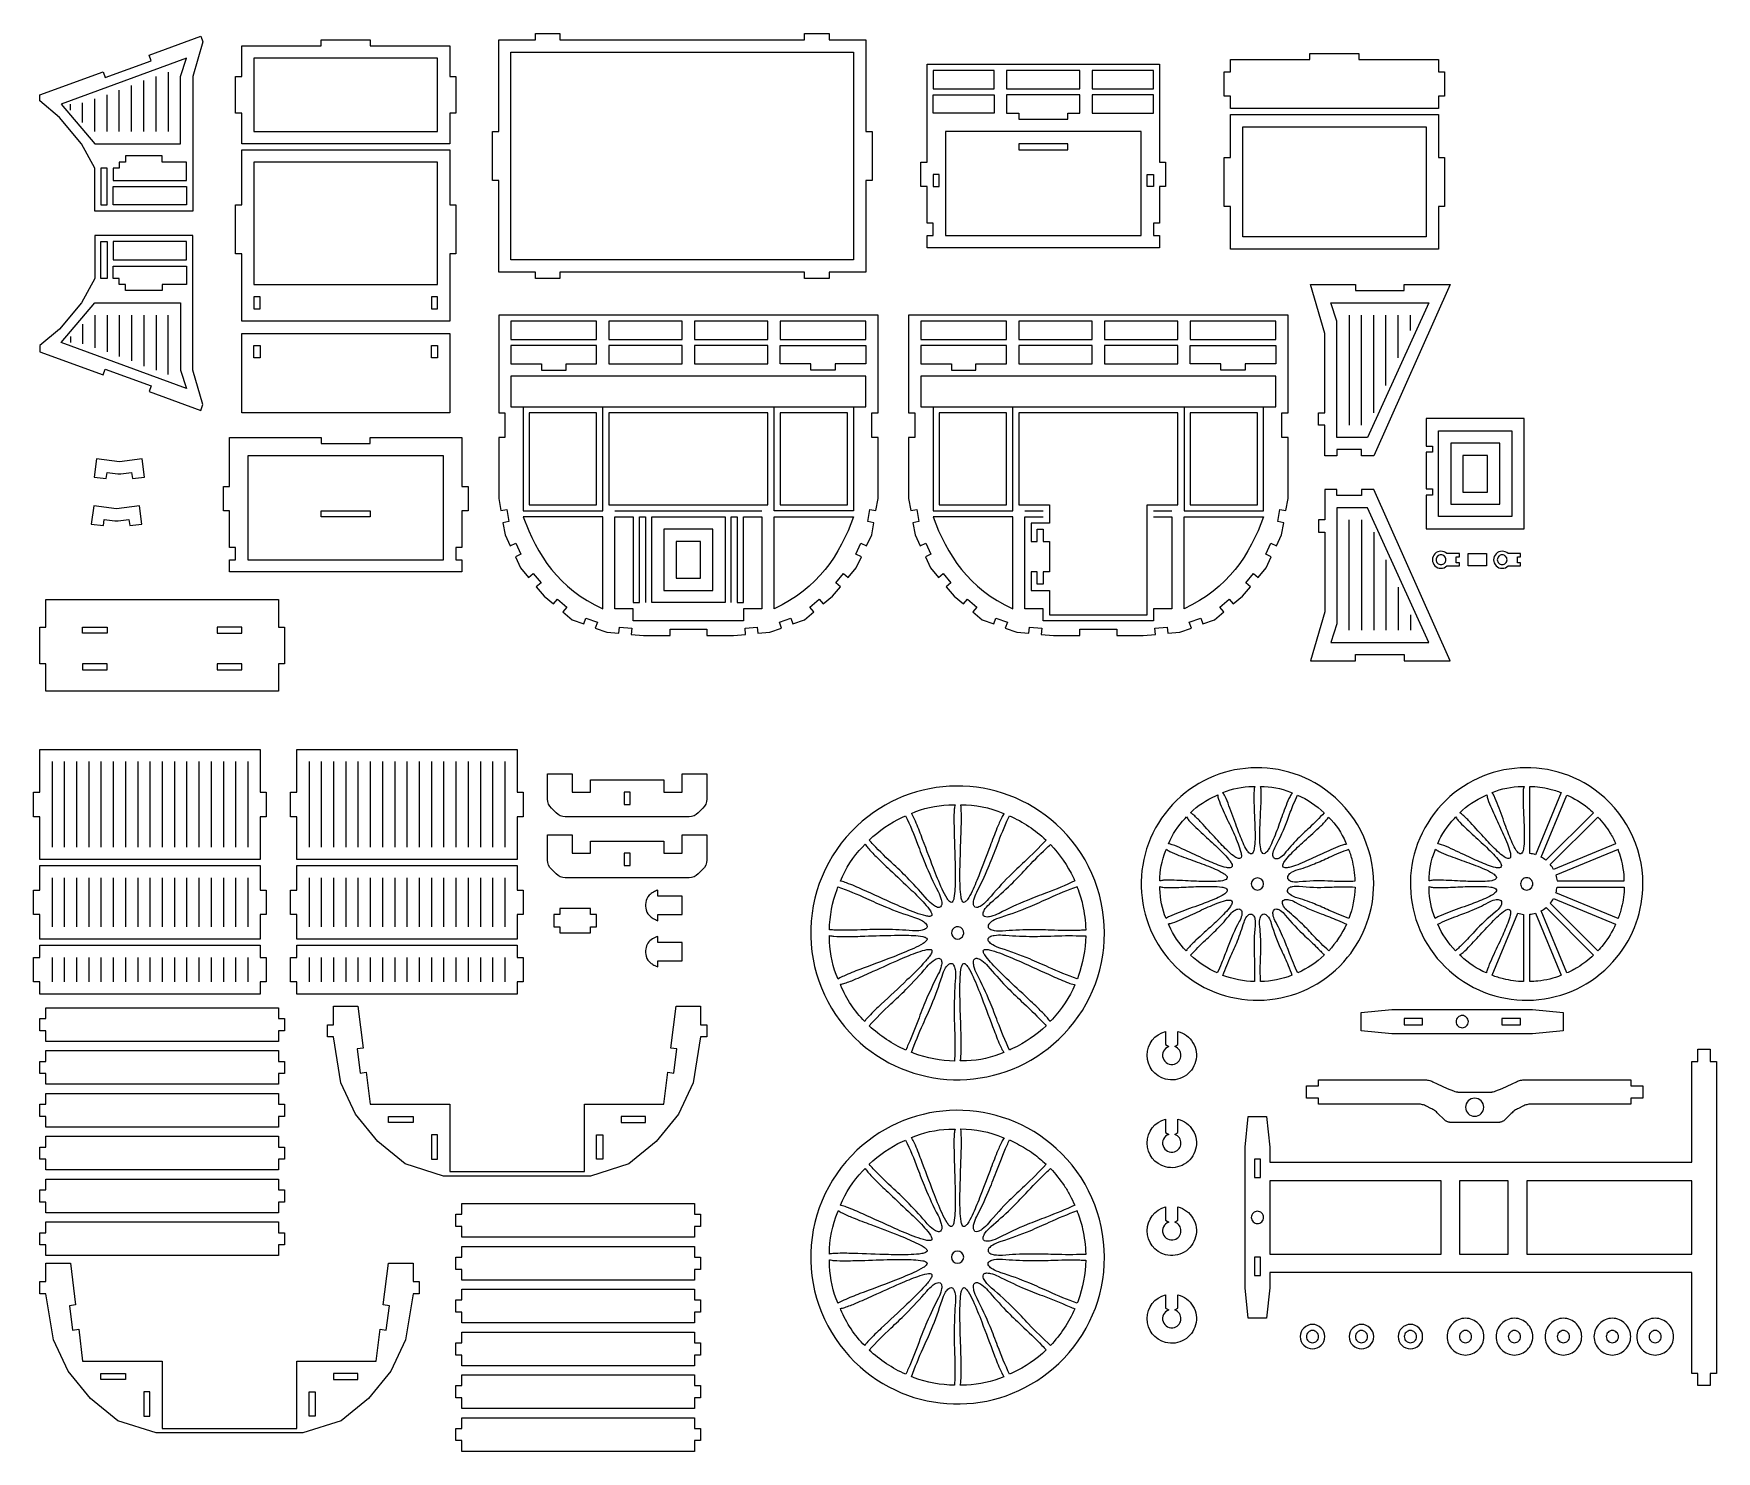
# Model space of a CAD drawing. Extents: x 38.5 to 107.2, y 18 to 75.9.
import ezdxf

# ---------------------------------------------------------------- set-up
doc = ezdxf.new("R2010")
doc.units = 0
doc.header["$MEASUREMENT"] = 0
doc.layers.get('0').update_dxf_attribs({"linetype": 'CONTINUOUS'})
doc.layers.add('ENGRAVE', color=1, linetype='CONTINUOUS')

msp = doc.modelspace()

# ---------------------------------------------------------------- linework, layer by layer
for points in [[(41, 68.687), (41, 70.437), (40.452, 71.434), (39.56, 72.515), (38.75, 73.187), (38.75, 73.437), (41.334, 74.378), (41.42, 74.143), (43.299, 74.827), (43.213, 75.062), (45.328, 75.831), (45.413, 75.596), (45, 74.187), (45, 68.687)], [(47, 71.437), (47, 72.687), (46.75, 72.687), (46.75, 74.187), (47, 74.187), (47, 75.437), (50.25, 75.437), (50.25, 75.687), (52.25, 75.687), (52.25, 75.437), (55.5, 75.437), (55.5, 74.187), (55.75, 74.187), (55.75, 72.687), (55.5, 72.687), (55.5, 71.437)], [(57.5, 66.187), (57.5, 69.937), (57.25, 69.937), (57.25, 71.937), (57.5, 71.937), (57.5, 75.687), (59, 75.687), (59, 75.937), (60, 75.937), (60, 75.687), (70, 75.687), (70, 75.937), (71, 75.937), (71, 75.687), (72.506, 75.687), (72.506, 71.937), (72.756, 71.937), (72.756, 69.937), (72.506, 69.937), (72.506, 66.187), (71, 66.187), (71, 65.937), (70, 65.937), (70, 66.187), (60, 66.187), (60, 65.937), (59, 65.937), (59, 66.187)], [(87.397, 72.877), (87.397, 73.377), (87.147, 73.377), (87.147, 74.377), (87.397, 74.377), (87.397, 74.877), (90.647, 74.877), (90.647, 75.127), (92.647, 75.127), (92.647, 74.877), (95.897, 74.877), (95.897, 74.377), (96.147, 74.377), (96.147, 73.377), (95.897, 73.377), (95.897, 72.877)], [(75, 67.187), (75, 67.687), (75.25, 67.687), (75.25, 68.187), (75, 68.187), (75, 69.687), (74.75, 69.687), (74.75, 70.687), (75, 70.687), (75, 74.687), (84.5, 74.687), (84.5, 70.687), (84.75, 70.687), (84.75, 69.687), (84.5, 69.687), (84.5, 68.187), (84.25, 68.187), (84.25, 67.687), (84.5, 67.687), (84.5, 67.187)], [(75.25, 74.437), (75.25, 73.687), (77.75, 73.687), (77.75, 74.437)], [(78.25, 74.437), (78.25, 73.687), (81.25, 73.687), (81.25, 74.437)], [(81.75, 74.437), (81.75, 73.687), (84.25, 73.687), (84.25, 74.437)], [(75.25, 73.437), (77.75, 73.437), (77.75, 72.687), (75.25, 72.687)], [(78.25, 73.437), (78.25, 72.687), (78.75, 72.687), (78.75, 72.437), (80.75, 72.437), (80.75, 72.687), (81.25, 72.687), (81.25, 73.437)], [(81.75, 73.437), (81.75, 72.687), (84.25, 72.687), (84.25, 73.437)], [(87.397, 67.127), (87.397, 68.877), (87.147, 68.877), (87.147, 70.877), (87.397, 70.877), (87.397, 72.627), (95.897, 72.627), (95.897, 70.877), (96.147, 70.877), (96.147, 68.877), (95.897, 68.877), (95.897, 67.127)], [(44.75, 69.937), (44.75, 70.687), (43.75, 70.687), (43.75, 70.937), (42.25, 70.937), (42.25, 70.687), (42, 70.687), (42, 70.437), (41.75, 70.437), (41.75, 69.937)], [(47, 64.187), (47, 66.937), (46.75, 66.937), (46.75, 68.937), (47, 68.937), (47, 71.187), (55.5, 71.187), (55.5, 68.937), (55.75, 68.937), (55.75, 66.937), (55.5, 66.937), (55.5, 64.187)], [(78.75, 71.437), (78.75, 71.187), (80.75, 71.187), (80.75, 71.437)], [(41.25, 70.437), (41.25, 68.937), (41.5, 68.937), (41.5, 70.437)], [(75.25, 70.187), (75.25, 69.687), (75.5, 69.687), (75.5, 70.187)], [(84.25, 69.687), (84, 69.687), (84, 70.187), (84.25, 70.187)], [(41.75, 68.937), (41.75, 69.687), (44.75, 69.687), (44.75, 68.937)], [(41, 67.687), (41, 65.937), (40.452, 64.941), (39.56, 63.859), (38.75, 63.187), (38.75, 62.937), (41.334, 61.997), (41.42, 62.232), (43.299, 61.548), (43.213, 61.313), (45.328, 60.543), (45.413, 60.778), (45, 62.187), (45, 67.687)], [(41.25, 65.937), (41.25, 67.437), (41.5, 67.437), (41.5, 65.937)], [(41.75, 67.437), (41.75, 66.687), (44.75, 66.687), (44.75, 67.437)], [(44.75, 66.437), (44.75, 65.687), (43.75, 65.687), (43.75, 65.437), (42.25, 65.437), (42.25, 65.687), (42, 65.687), (42, 65.937), (41.75, 65.937), (41.75, 66.437)], [(91.25, 58.687), (91.25, 59.937), (91, 59.937), (91, 60.437), (91.25, 60.437), (91.25, 63.687), (90.669, 65.687), (92.5, 65.687), (92.5, 65.437), (94.5, 65.437), (94.5, 65.687), (96.376, 65.687), (93.25, 58.687), (92.75, 58.687), (92.75, 58.937), (91.75, 58.937), (91.75, 58.687)], [(47.5, 64.687), (47.75, 64.687), (47.75, 65.187), (47.5, 65.187)], [(54.75, 65.187), (54.75, 64.687), (55, 64.687), (55, 65.187)], [(73, 56.937), (73, 59.437), (72.75, 59.437), (72.75, 60.437), (73, 60.437), (73, 64.437), (57.5, 64.437), (57.5, 60.437), (57.75, 60.437), (57.75, 59.437), (57.5, 59.437), (57.5, 56.937), (57.587, 56.445), (57.833, 56.488), (57.92, 55.996), (57.673, 55.952), (57.76, 55.46), (57.972, 55.007), (58.198, 55.113), (58.41, 54.659), (58.183, 54.554), (58.394, 54.101), (58.716, 53.718), (58.907, 53.878), (59.229, 53.495), (59.037, 53.335), (59.359, 52.951), (59.742, 52.63), (59.902, 52.822), (60.285, 52.5), (60.125, 52.309), (60.508, 51.987), (60.978, 51.816), (61.063, 52.051), (61.533, 51.88), (61.447, 51.645), (61.917, 51.474), (62.415, 51.431), (62.437, 51.68), (62.935, 51.636), (62.913, 51.387), (63.412, 51.344), (64.5, 51.344), (64.5, 51.594), (66, 51.594), (66, 51.344), (67.088, 51.344), (67.586, 51.387), (67.564, 51.636), (68.062, 51.68), (68.084, 51.431), (68.582, 51.474), (69.052, 51.645), (68.967, 51.88), (69.436, 52.051), (69.522, 51.816), (69.992, 51.987), (70.375, 52.309), (70.214, 52.5), (70.597, 52.822), (70.758, 52.63), (71.141, 52.951), (71.462, 53.335), (71.271, 53.495), (71.592, 53.878), (71.784, 53.718), (72.105, 54.101), (72.317, 54.554), (72.09, 54.659), (72.301, 55.113), (72.528, 55.007), (72.739, 55.46), (72.826, 55.952), (72.58, 55.996), (72.667, 56.488), (72.913, 56.445)], [(61.5, 63.437), (61.5, 64.187), (58, 64.187), (58, 63.437)], [(65, 63.437), (65, 64.187), (62, 64.187), (62, 63.437)], [(68.5, 63.437), (68.5, 64.187), (65.5, 64.187), (65.5, 63.437)], [(69, 63.437), (72.5, 63.437), (72.5, 64.187), (69, 64.187)], [(89.75, 56.937), (89.75, 59.437), (89.5, 59.437), (89.5, 60.437), (89.75, 60.437), (89.75, 64.437), (74.25, 64.437), (74.25, 60.437), (74.5, 60.437), (74.5, 59.437), (74.25, 59.437), (74.25, 56.937), (74.337, 56.445), (74.583, 56.488), (74.67, 55.996), (74.423, 55.952), (74.51, 55.46), (74.722, 55.007), (74.948, 55.113), (75.159, 54.659), (74.933, 54.554), (75.144, 54.101), (75.466, 53.718), (75.657, 53.878), (75.979, 53.495), (75.787, 53.335), (76.109, 52.951), (76.492, 52.63), (76.652, 52.822), (77.035, 52.5), (76.875, 52.309), (77.258, 51.987), (77.728, 51.816), (77.813, 52.051), (78.283, 51.88), (78.197, 51.645), (78.667, 51.474), (79.165, 51.431), (79.187, 51.68), (79.685, 51.636), (79.663, 51.387), (80.162, 51.344), (81.25, 51.344), (81.25, 51.594), (82.75, 51.594), (82.75, 51.344), (83.838, 51.344), (84.336, 51.387), (84.314, 51.636), (84.812, 51.68), (84.834, 51.431), (85.332, 51.474), (85.802, 51.645), (85.717, 51.88), (86.186, 52.051), (86.272, 51.816), (86.742, 51.987), (87.125, 52.309), (86.964, 52.5), (87.347, 52.822), (87.508, 52.63), (87.891, 52.951), (88.212, 53.335), (88.021, 53.495), (88.342, 53.878), (88.534, 53.718), (88.855, 54.101), (89.066, 54.554), (88.84, 54.659), (89.051, 55.113), (89.278, 55.007), (89.489, 55.46), (89.576, 55.952), (89.33, 55.996), (89.417, 56.488), (89.663, 56.445)], [(78.25, 63.437), (78.25, 64.187), (74.75, 64.187), (74.75, 63.437)], [(81.75, 63.437), (81.75, 64.187), (78.75, 64.187), (78.75, 63.437)], [(85.25, 63.437), (85.25, 64.187), (82.25, 64.187), (82.25, 63.437)], [(85.75, 63.437), (89.25, 63.437), (89.25, 64.187), (85.75, 64.187)], [(47, 60.437), (47, 63.687), (55.5, 63.687), (55.5, 60.437)], [(47.5, 62.687), (47.5, 63.187), (47.75, 63.187), (47.75, 62.687)], [(54.75, 62.687), (54.75, 63.187), (55, 63.187), (55, 62.687)], [(58, 63.187), (58, 62.437), (59.25, 62.437), (59.25, 62.187), (60.25, 62.187), (60.25, 62.437), (61.5, 62.437), (61.5, 63.187)], [(62, 63.187), (62, 62.437), (65, 62.437), (65, 63.187)], [(65.5, 63.187), (65.5, 62.437), (68.5, 62.437), (68.5, 63.187)], [(72.5, 63.187), (72.5, 62.437), (71.25, 62.437), (71.25, 62.187), (70.25, 62.187), (70.25, 62.437), (69, 62.437), (69, 63.187)], [(74.75, 63.187), (74.75, 62.437), (76, 62.437), (76, 62.187), (77, 62.187), (77, 62.437), (78.25, 62.437), (78.25, 63.187)], [(78.75, 63.187), (78.75, 62.437), (81.75, 62.437), (81.75, 63.187)], [(82.25, 63.187), (82.25, 62.437), (85.25, 62.437), (85.25, 63.187)], [(89.25, 63.187), (89.25, 62.437), (88, 62.437), (88, 62.187), (87, 62.187), (87, 62.437), (85.75, 62.437), (85.75, 63.187)], [(58.75, 60.437), (58.75, 56.687), (61.5, 56.687), (61.5, 60.437)], [(62, 60.437), (62, 56.687), (68.5, 56.687), (68.5, 60.437)], [(69, 60.437), (69, 56.687), (71.75, 56.687), (71.75, 60.437)], [(75.5, 60.437), (75.5, 56.687), (78.25, 56.687), (78.25, 60.437)], [(78.75, 60.437), (78.75, 56.687), (80, 56.687), (80, 55.937), (79.25, 55.937), (79.25, 55.187), (79.5, 55.187), (79.5, 55.687), (79.75, 55.687), (79.75, 55.187), (80, 55.187), (80, 53.937), (79.75, 53.937), (79.75, 53.437), (79.5, 53.437), (79.5, 53.937), (79.25, 53.937), (79.25, 53.187), (80, 53.187), (80, 52.187), (84, 52.187), (84, 56.687), (85.25, 56.687), (85.25, 60.437)], [(85.75, 60.437), (85.75, 56.687), (88.5, 56.687), (88.5, 60.437)], [(99.397, 60.204), (95.397, 60.204), (95.397, 59.079), (95.647, 59.079), (95.647, 58.829), (95.397, 58.829), (95.397, 57.329), (95.647, 57.329), (95.647, 57.079), (95.397, 57.079), (95.397, 55.704), (99.397, 55.704)], [(46.5, 53.937), (46.5, 54.437), (46.75, 54.437), (46.75, 54.937), (46.5, 54.937), (46.5, 56.437), (46.25, 56.437), (46.25, 57.437), (46.5, 57.437), (46.5, 59.437), (50.25, 59.437), (50.25, 59.187), (52.25, 59.187), (52.25, 59.437), (56, 59.437), (56, 57.437), (56.25, 57.437), (56.25, 56.437), (56, 56.437), (56, 54.937), (55.75, 54.937), (55.75, 54.437), (56, 54.437), (56, 53.937)], [(42.066, 57.942), (42.504, 58), (42.537, 57.752), (43.032, 57.817), (42.934, 58.561), (42.001, 58.438), (41.067, 58.561), (40.969, 57.817), (41.465, 57.752), (41.497, 58), (41.935, 57.942)], [(91.25, 57.312), (91.25, 56.062), (91, 56.062), (91, 55.562), (91.25, 55.562), (91.25, 52.312), (90.669, 50.312), (92.5, 50.312), (92.5, 50.562), (94.5, 50.562), (94.5, 50.312), (96.376, 50.312), (93.25, 57.312), (92.75, 57.312), (92.75, 57.062), (91.75, 57.062), (91.75, 57.312)], [(41.952, 56.022), (42.39, 56.08), (42.423, 55.832), (42.918, 55.897), (42.821, 56.641), (41.887, 56.518), (40.953, 56.641), (40.855, 55.897), (41.351, 55.832), (41.384, 56.08), (41.822, 56.022)], [(50.25, 56.187), (50.25, 56.437), (52.25, 56.437), (52.25, 56.187)], [(97.11, 54.687), (97.86, 54.687), (97.86, 54.187), (97.11, 54.187)], [(39, 49.062), (39, 50.187), (38.75, 50.187), (38.75, 51.687), (39, 51.687), (39, 52.812), (48.5, 52.812), (48.5, 51.687), (48.75, 51.687), (48.75, 50.187), (48.5, 50.187), (48.5, 49.062)], [(40.5, 51.437), (40.5, 51.687), (41.5, 51.687), (41.5, 51.437)], [(46, 51.687), (46, 51.437), (47, 51.437), (47, 51.687)], [(40.5, 50.187), (40.5, 49.937), (41.5, 49.937), (41.5, 50.187)], [(46, 50.187), (46, 49.937), (47, 49.937), (47, 50.187)], [(38.75, 42.187), (38.75, 43.937), (38.5, 43.937), (38.5, 44.937), (38.75, 44.937), (38.75, 46.687), (47.75, 46.687), (47.75, 44.937), (48, 44.937), (48, 43.937), (47.75, 43.937), (47.75, 42.187)], [(49.25, 42.187), (49.25, 43.937), (49, 43.937), (49, 44.937), (49.25, 44.937), (49.25, 46.687), (58.25, 46.687), (58.25, 44.937), (58.5, 44.937), (58.5, 43.937), (58.25, 43.937), (58.25, 42.187)], [(62.625, 44.937), (62.625, 44.437), (62.875, 44.437), (62.875, 44.937)], [(38.75, 38.937), (38.75, 39.937), (38.5, 39.937), (38.5, 40.937), (38.75, 40.937), (38.75, 41.937), (47.75, 41.937), (47.75, 40.937), (48, 40.937), (48, 39.937), (47.75, 39.937), (47.75, 38.937)], [(49.25, 38.937), (49.25, 39.937), (49, 39.937), (49, 40.937), (49.25, 40.937), (49.25, 41.937), (58.25, 41.937), (58.25, 40.937), (58.5, 40.937), (58.5, 39.937), (58.25, 39.937), (58.25, 38.937)], [(62.625, 42.442), (62.625, 41.942), (62.875, 41.942), (62.875, 42.442)], [(60, 40.187), (60, 39.937), (59.75, 39.937), (59.75, 39.437), (60, 39.437), (60, 39.187), (61.25, 39.187), (61.25, 39.437), (61.5, 39.437), (61.5, 39.937), (61.25, 39.937), (61.25, 40.187)], [(38.75, 36.687), (38.75, 37.187), (38.5, 37.187), (38.5, 38.187), (38.75, 38.187), (38.75, 38.687), (47.75, 38.687), (47.75, 38.187), (48, 38.187), (48, 37.187), (47.75, 37.187), (47.75, 36.687)], [(49.25, 36.687), (49.25, 37.187), (49, 37.187), (49, 38.187), (49.25, 38.187), (49.25, 38.687), (58.25, 38.687), (58.25, 38.187), (58.5, 38.187), (58.5, 37.187), (58.25, 37.187), (58.25, 36.687)], [(39, 34.75), (39, 35.187), (38.75, 35.187), (38.75, 35.687), (39, 35.687), (39, 36.125), (48.5, 36.125), (48.5, 35.687), (48.75, 35.687), (48.75, 35.187), (48.5, 35.187), (48.5, 34.75)], [(61.25, 29.251), (55.25, 29.251), (53.684, 29.75), (52.568, 30.66), (51.655, 31.775), (51.056, 33.063), (50.75, 34.937), (50.5, 34.937), (50.5, 35.437), (50.749, 35.437), (50.75, 36.187), (51.75, 36.187), (51.965, 34.482), (51.717, 34.451), (51.841, 33.459), (52.089, 33.49), (52.25, 32.187), (55.5, 32.187), (55.5, 29.437), (61, 29.437), (61, 32.187), (64.25, 32.187), (64.411, 33.49), (64.659, 33.459), (64.783, 34.451), (64.535, 34.482), (64.75, 36.187), (65.75, 36.187), (65.75, 35.437), (66, 35.437), (66, 34.937), (65.75, 34.937), (65.443, 33.063), (64.845, 31.775), (63.931, 30.66), (62.816, 29.75)], [(94.492, 35.06), (93.992, 35.06), (92.742, 35.185), (92.742, 35.935), (93.992, 36.06), (99.742, 36.06), (100.992, 35.935), (100.992, 35.185), (99.742, 35.06), (99.242, 35.06), (98.492, 35.06), (95.242, 35.06)], [(95.242, 35.685), (94.492, 35.685), (94.492, 35.435), (95.242, 35.435)], [(99.242, 35.685), (98.492, 35.685), (98.492, 35.435), (99.242, 35.435)], [(88.125, 23.437), (88, 24.687), (88, 30.437), (88.125, 31.687), (88.875, 31.687), (89, 30.437), (89, 29.812), (106.25, 29.812), (106.25, 33.937), (106.5, 33.937), (106.5, 34.437), (107, 34.437), (107, 33.937), (107.25, 33.937), (107.25, 21.187), (107, 21.187), (107, 20.687), (106.5, 20.687), (106.5, 21.187), (106.25, 21.187), (106.25, 25.312), (89, 25.312), (89, 24.687), (88.875, 23.437)], [(39, 33), (39, 33.437), (38.75, 33.437), (38.75, 33.937), (39, 33.937), (39, 34.375), (48.5, 34.375), (48.5, 33.937), (48.75, 33.937), (48.75, 33.437), (48.5, 33.437), (48.5, 33)], [(90.5, 32.437), (90.5, 32.937), (91, 32.937), (91, 33.187), (95.32, 33.187), (95.364, 33.186), (95.408, 33.182), (95.452, 33.176), (95.495, 33.167), (95.537, 33.156), (95.579, 33.142), (95.62, 33.126), (95.66, 33.107), (95.839, 33.018), (96.257, 32.832), (96.516, 32.73), (96.57, 32.711), (96.616, 32.697), (96.636, 32.692), (96.654, 32.688), (96.662, 32.687), (96.669, 32.686), (96.676, 32.686), (96.681, 32.685), (98.072, 32.685), (98.078, 32.686), (98.084, 32.686), (98.091, 32.687), (98.099, 32.688), (98.117, 32.692), (98.137, 32.697), (98.183, 32.711), (98.237, 32.73), (98.494, 32.832), (98.91, 33.018), (99.089, 33.107), (99.129, 33.126), (99.17, 33.142), (99.212, 33.156), (99.254, 33.167), (99.298, 33.176), (99.341, 33.182), (99.385, 33.186), (99.429, 33.187), (103.75, 33.187), (103.75, 32.937), (104.25, 32.937), (104.25, 32.437), (103.75, 32.437), (103.75, 32.187), (99.679, 32.187), (99.635, 32.186), (99.591, 32.182), (99.548, 32.176), (99.504, 32.167), (99.462, 32.156), (99.42, 32.142), (99.379, 32.126), (99.339, 32.107), (99.16, 32.018), (99.121, 31.997), (99.082, 31.975), (99.045, 31.951), (99.008, 31.926), (98.973, 31.899), (98.938, 31.871), (98.905, 31.841), (98.873, 31.81), (98.627, 31.564), (98.611, 31.55), (98.595, 31.536), (98.578, 31.522), (98.561, 31.51), (98.543, 31.499), (98.524, 31.488), (98.505, 31.479), (98.486, 31.47), (98.466, 31.463), (98.446, 31.456), (98.426, 31.45), (98.405, 31.446), (98.384, 31.442), (98.363, 31.44), (98.341, 31.438), (98.32, 31.437), (96.429, 31.437), (96.408, 31.438), (96.386, 31.44), (96.365, 31.442), (96.344, 31.446), (96.324, 31.45), (96.303, 31.456), (96.283, 31.463), (96.263, 31.47), (96.244, 31.479), (96.225, 31.488), (96.207, 31.499), (96.189, 31.51), (96.171, 31.522), (96.154, 31.536), (96.138, 31.55), (96.123, 31.564), (95.877, 31.81), (95.845, 31.841), (95.811, 31.871), (95.777, 31.899), (95.741, 31.926), (95.705, 31.951), (95.667, 31.975), (95.628, 31.997), (95.589, 32.018), (95.41, 32.107), (95.37, 32.126), (95.329, 32.142), (95.287, 32.156), (95.245, 32.167), (95.202, 32.176), (95.158, 32.182), (95.114, 32.186), (95.07, 32.187), (91, 32.187), (91, 32.437)], [(39, 31.25), (39, 31.687), (38.75, 31.687), (38.75, 32.187), (39, 32.187), (39, 32.625), (48.5, 32.625), (48.5, 32.187), (48.75, 32.187), (48.75, 31.687), (48.5, 31.687), (48.5, 31.25)], [(53, 31.687), (54, 31.687), (54, 31.437), (53, 31.437)], [(63.5, 31.687), (62.5, 31.687), (62.5, 31.437), (63.5, 31.437)], [(55, 30.937), (54.75, 30.937), (54.75, 29.937), (55, 29.937)], [(61.5, 30.937), (61.75, 30.937), (61.75, 29.937), (61.5, 29.937)], [(39, 29.5), (39, 29.937), (38.75, 29.937), (38.75, 30.437), (39, 30.437), (39, 30.875), (48.5, 30.875), (48.5, 30.437), (48.75, 30.437), (48.75, 29.937), (48.5, 29.937), (48.5, 29.5)], [(88.375, 29.937), (88.375, 29.187), (88.625, 29.187), (88.625, 29.937)], [(39, 27.75), (39, 28.187), (38.75, 28.187), (38.75, 28.687), (39, 28.687), (39, 29.125), (48.5, 29.125), (48.5, 28.687), (48.75, 28.687), (48.75, 28.187), (48.5, 28.187), (48.5, 27.75)], [(89, 29.062), (89, 26.062), (96, 26.062), (96, 29.062)], [(96.75, 29.062), (96.75, 26.062), (98.75, 26.062), (98.75, 29.062)], [(99.5, 29.062), (99.5, 26.062), (106.25, 26.062), (106.25, 29.062)], [(56, 26.75), (56, 27.187), (55.75, 27.187), (55.75, 27.687), (56, 27.687), (56, 28.125), (65.5, 28.125), (65.5, 27.687), (65.75, 27.687), (65.75, 27.187), (65.5, 27.187), (65.5, 26.75)], [(39, 26), (39, 26.437), (38.75, 26.437), (38.75, 26.937), (39, 26.937), (39, 27.375), (48.5, 27.375), (48.5, 26.937), (48.75, 26.937), (48.75, 26.437), (48.5, 26.437), (48.5, 26)], [(56, 25), (56, 25.437), (55.75, 25.437), (55.75, 25.937), (56, 25.937), (56, 26.375), (65.5, 26.375), (65.5, 25.937), (65.75, 25.937), (65.75, 25.437), (65.5, 25.437), (65.5, 25)], [(49.5, 18.751), (43.5, 18.751), (41.934, 19.25), (40.819, 20.16), (39.905, 21.275), (39.306, 22.563), (39, 24.437), (38.75, 24.437), (38.75, 24.937), (38.999, 24.937), (39, 25.687), (40, 25.687), (40.215, 23.982), (39.967, 23.951), (40.091, 22.959), (40.339, 22.99), (40.5, 21.687), (43.75, 21.687), (43.75, 18.937), (49.25, 18.937), (49.25, 21.687), (52.5, 21.687), (52.661, 22.99), (52.909, 22.959), (53.033, 23.951), (52.785, 23.982), (53, 25.687), (54, 25.687), (54, 24.937), (54.25, 24.937), (54.25, 24.437), (54, 24.437), (53.693, 22.563), (53.095, 21.275), (52.181, 20.16), (51.066, 19.25)], [(88.375, 25.937), (88.375, 25.187), (88.625, 25.187), (88.625, 25.937)], [(56, 23.25), (56, 23.687), (55.75, 23.687), (55.75, 24.187), (56, 24.187), (56, 24.625), (65.5, 24.625), (65.5, 24.187), (65.75, 24.187), (65.75, 23.687), (65.5, 23.687), (65.5, 23.25)], [(56, 21.5), (56, 21.937), (55.75, 21.937), (55.75, 22.437), (56, 22.437), (56, 22.875), (65.5, 22.875), (65.5, 22.437), (65.75, 22.437), (65.75, 21.937), (65.5, 21.937), (65.5, 21.5)], [(41.25, 21.187), (42.25, 21.187), (42.25, 20.937), (41.25, 20.937)], [(51.75, 21.187), (50.75, 21.187), (50.75, 20.937), (51.75, 20.937)], [(56, 19.75), (56, 20.187), (55.75, 20.187), (55.75, 20.687), (56, 20.687), (56, 21.125), (65.5, 21.125), (65.5, 20.687), (65.75, 20.687), (65.75, 20.187), (65.5, 20.187), (65.5, 19.75)], [(43.25, 20.437), (43, 20.437), (43, 19.437), (43.25, 19.437)], [(49.75, 20.437), (50, 20.437), (50, 19.437), (49.75, 19.437)], [(56, 18), (56, 18.437), (55.75, 18.437), (55.75, 18.937), (56, 18.937), (56, 19.375), (65.5, 19.375), (65.5, 18.937), (65.75, 18.937), (65.75, 18.437), (65.5, 18.437), (65.5, 18)]]:
    msp.add_lwpolyline(points, close=True)
for points in [[(96.244, 54.687, 0.41271), (95.751, 54.683, 0.41271), (95.752, 54.19, 0.41145), (96.244, 54.187), (96.75, 54.187), (96.75, 54.312), (96.625, 54.312), (96.625, 54.562), (96.75, 54.562), (96.75, 54.687)], [(96, 54.237, 0.414214), (96.2, 54.437, 0.414214), (96, 54.637, 0.414214), (95.8, 54.437, 0.414214)], [(98.744, 54.687, 0.41271), (98.251, 54.683, 0.41271), (98.252, 54.19, 0.41145), (98.744, 54.187), (99.25, 54.187), (99.25, 54.312), (99.125, 54.312), (99.125, 54.562), (99.25, 54.562), (99.25, 54.687)], [(98.5, 54.237, 0.414214), (98.7, 54.437, 0.414214), (98.5, 54.637, 0.414214), (98.3, 54.437, 0.414214)], [(59.5, 45.687), (60.5, 45.687), (60.5, 44.937), (61.25, 44.937), (61.25, 45.437), (64.25, 45.437), (64.25, 44.937), (65, 44.937), (65, 45.687), (66, 45.687), (66, 44.658, -0.198916), (65.844, 44.282), (65.656, 44.093, -0.198915), (65.279, 43.937), (60.22, 43.937, -0.198915), (59.844, 44.093), (59.656, 44.282, -0.198914), (59.5, 44.658)], [(93.25, 41.187, 0.243282), (91.246, 45.062, 0.404072), (84.727, 44.072, 0.407608), (85.525, 37.485, 0.412885), (92.184, 38.191, 0.172941)], [(104.25, 41.187, 0.243282), (102.246, 45.062, 0.404072), (95.727, 44.072, 0.407609), (96.525, 37.485, 0.412885), (103.184, 38.191, 0.172941)], [(82.25, 39.187, 0.21178), (80.282, 43.629, 0.391929), (72.138, 43.555, 0.213524), (70.251, 39.037, 0.208326), (72.271, 34.698, 0.390197), (80.388, 34.845, 0.205517)], [(85.767, 44.097, -0.09623), (86.797, 44.79), (86.876, 44.824, 0.07041), (86.911, 44.658, 0.026017), (87.061, 44.279, 0.005895), (87.395, 43.557, -0.016027), (87.711, 42.833, -0.036448), (87.824, 42.487, -0.077155), (87.842, 42.317, -0.192541), (87.81, 42.24, -0.24616), (87.726, 42.224, -0.091184), (87.583, 42.293, -0.041205), (87.315, 42.514, -0.017959), (86.817, 43.025, 0.003012), (86.201, 43.699, 0.023918), (85.896, 44.002, 0.055117)], [(87.089, 44.921, -0.099565), (88.305, 45.17), (88.391, 45.171, 0.070307), (88.36, 45.004, 0.025895), (88.354, 44.596, 0.005837), (88.385, 43.799, -0.01601), (88.401, 43.009, -0.036411), (88.372, 42.645, -0.07724), (88.324, 42.481, -0.193502), (88.265, 42.422, -0.246041), (88.182, 42.44, -0.090618), (88.076, 42.558, -0.040959), (87.913, 42.866, -0.017856), (87.649, 43.529, 0.003032), (87.337, 44.387, 0.023885), (87.171, 44.784, 0.055063)], [(88.625, 45.177, -0.093763), (89.844, 44.941), (89.923, 44.908, 0.070307), (89.831, 44.766, 0.026135), (89.669, 44.392, 0.005976), (89.394, 43.646, -0.015999), (89.107, 42.911, -0.036365), (88.942, 42.586, -0.07668), (88.835, 42.453, -0.192132), (88.758, 42.42, -0.247601), (88.687, 42.468, -0.092119), (88.634, 42.617, -0.041009), (88.6, 42.963, -0.018067), (88.61, 43.677, 0.002962), (88.65, 44.589, 0.023921), (88.648, 45.019, 0.055321)], [(90.141, 44.823, -0.081762), (91.229, 44.099, -0.024137), (90.623, 43.485, 0.011756), (90.142, 43.027, 0.022775), (89.602, 42.418, -0.081665), (89.409, 42.252, -0.147369), (89.259, 42.209, -0.337047), (89.141, 42.313, -0.114833), (89.142, 42.471, -0.073818), (89.24, 42.724, 0.036955), (89.723, 43.797, -0.010558), (89.966, 44.43, -0.012707)], [(96.767, 44.097, -0.096231), (97.797, 44.79), (97.876, 44.824, 0.07041), (97.911, 44.658, 0.026017), (98.061, 44.279, 0.005895), (98.394, 43.557, -0.016027), (98.711, 42.833, -0.036448), (98.824, 42.487, -0.077154), (98.842, 42.317, -0.19254), (98.81, 42.24, -0.246161), (98.726, 42.224, -0.091185), (98.583, 42.293, -0.041205), (98.315, 42.514, -0.017959), (97.817, 43.025, 0.003012), (97.201, 43.699, 0.023918), (96.896, 44.002, 0.055118)], [(98.088, 44.921, -0.099565), (99.305, 45.17), (99.391, 45.171, 0.070307), (99.36, 45.004, 0.025895), (99.354, 44.596, 0.005837), (99.385, 43.799, -0.01601), (99.401, 43.009, -0.036411), (99.372, 42.645, -0.07724), (99.324, 42.481, -0.193504), (99.265, 42.422, -0.24604), (99.182, 42.44, -0.090617), (99.076, 42.558, -0.040959), (98.913, 42.866, -0.017856), (98.649, 43.529, 0.003032), (98.337, 44.387, 0.023885), (98.171, 44.784, 0.055063)], [(99.625, 45.177, -0.053553), (100.448, 45.067, -0.032919), (100.911, 44.921), (99.86, 42.384, 0.049855), (99.625, 42.431)], [(101.141, 44.823, -0.063904), (101.985, 44.312, -0.021632), (102.232, 44.097), (100.289, 42.154, 0.049792), (100.091, 42.288)], [(74.362, 44.072, -0.095029), (75.885, 44.416, -0.012169), (76.144, 44.42, 0.058538), (76.114, 44.24, 0.023125), (76.101, 43.755, 0.00662), (76.119, 42.973, -0.004803), (76.152, 41.763, -0.017644), (76.143, 40.986, -0.040554), (76.099, 40.604, -0.081454), (76.054, 40.479, -0.243498), (75.997, 40.435, -0.198617), (75.925, 40.467, -0.071237), (75.823, 40.592, -0.035072), (75.618, 40.98, -0.015759), (75.264, 41.835, -0.001102), (74.757, 43.178, 0.015937), (74.488, 43.84, 0.036348), (74.377, 44.05)], [(76.375, 44.427, -0.100712), (78.1, 44.081), (78.154, 44.058, 0.058805), (78.056, 43.903, 0.023291), (77.859, 43.461, 0.006699), (77.576, 42.733, -0.004741), (77.146, 41.604, -0.017578), (76.841, 40.89, -0.040394), (76.654, 40.554, -0.080995), (76.565, 40.456, -0.242503), (76.496, 40.436, -0.199662), (76.441, 40.493, -0.071689), (76.394, 40.648, -0.035245), (76.353, 41.085, -0.015833), (76.352, 42.011, -0.001152), (76.398, 43.448, 0.015881), (76.402, 44.164, 0.036248), (76.381, 44.401)], [(72.634, 42.98, -0.0811), (74, 43.916, -0.007919), (74.127, 43.973, -0.019395), (74.614, 42.816, 0.007964), (74.921, 42.025, 0.02097), (75.451, 40.884, -0.055565), (75.581, 40.546, -0.095384), (75.599, 40.346, -0.199945), (75.548, 40.247, -0.220985), (75.435, 40.231, -0.098592), (75.259, 40.319, -0.054984), (75.012, 40.547, 0.015697), (74.275, 41.362, 0.012322), (73.646, 41.971, -0.01614), (72.802, 42.8, -0.003727)], [(78.368, 43.975, -0.084092), (79.862, 42.983, -0.019446), (78.979, 42.09, 0.007978), (78.364, 41.503, 0.021038), (77.512, 40.575, -0.055487), (77.25, 40.325, -0.095059), (77.072, 40.232, -0.199296), (76.96, 40.241, -0.221639), (76.902, 40.339, -0.098933), (76.916, 40.535, -0.055064), (77.032, 40.85, 0.015637), (77.502, 41.843, 0.012299), (77.824, 42.655, -0.016105), (78.266, 43.751, -0.003715)], [(84.864, 42.829, -0.092933), (85.547, 43.865), (85.606, 43.927, 0.070364), (85.703, 43.787, 0.026043), (85.987, 43.494, 0.005927), (86.572, 42.954, -0.015985), (87.142, 42.406, -0.036383), (87.379, 42.129, -0.077029), (87.461, 41.979, -0.192453), (87.461, 41.895, -0.246597), (87.39, 41.849, -0.091164), (87.231, 41.858, -0.041164), (86.899, 41.959, -0.017945), (86.243, 42.241, 0.002975), (85.416, 42.627, 0.023842), (85.018, 42.79, 0.055062)], [(91.409, 43.92, -0.096223), (92.103, 42.89), (92.136, 42.811, 0.070195), (91.97, 42.776, 0.025969), (91.592, 42.626, 0.005881), (90.869, 42.293, -0.01602), (90.146, 41.976, -0.036385), (89.799, 41.863, -0.076886), (89.63, 41.845, -0.193248), (89.552, 41.877, -0.247055), (89.536, 41.96, -0.091537), (89.605, 42.103, -0.041283), (89.826, 42.372, -0.01797), (90.337, 42.87, 0.003023), (91.011, 43.486, 0.023953), (91.314, 43.791, 0.055242)], [(95.864, 42.829, -0.092933), (96.547, 43.865), (96.606, 43.927, 0.070364), (96.703, 43.787, 0.026043), (96.987, 43.494, 0.005927), (97.572, 42.954, -0.015985), (98.141, 42.406, -0.036383), (98.379, 42.129, -0.077028), (98.461, 41.979, -0.192453), (98.461, 41.895, -0.246597), (98.39, 41.849, -0.091164), (98.231, 41.858, -0.041164), (97.899, 41.959, -0.017945), (97.243, 42.241, 0.002975), (96.416, 42.627, 0.023842), (96.018, 42.79, 0.055062)], [(102.409, 43.92, -0.054313), (102.909, 43.269, -0.034954), (103.136, 42.829), (100.6, 41.778, 0.05162), (100.466, 41.977)], [(59.5, 43.192), (60.5, 43.192), (60.5, 42.442), (61.25, 42.442), (61.25, 42.942), (64.25, 42.942), (64.25, 42.442), (65, 42.442), (65, 43.192), (66, 43.192), (66, 42.162, -0.198917), (65.844, 41.786), (65.656, 41.598, -0.198915), (65.279, 41.442), (60.22, 41.442, -0.198916), (59.844, 41.598), (59.656, 41.786, -0.198914), (59.5, 42.162)], [(71.462, 41.306, -0.094067), (72.375, 42.709, -0.006452), (72.476, 42.813, 0.058482), (72.582, 42.663, 0.023194), (72.916, 42.311, 0.006665), (73.48, 41.771, -0.00477), (74.359, 40.94, -0.017606), (74.903, 40.385, -0.04042), (75.141, 40.083, -0.080937), (75.198, 39.963, -0.241843), (75.19, 39.892, -0.200125), (75.117, 39.863, -0.071746), (74.956, 39.879, -0.035234), (74.537, 40.008, -0.015816), (73.682, 40.362, -0.001131), (72.374, 40.953, 0.015925), (71.715, 41.231, 0.03639), (71.488, 41.301)], [(80.043, 42.804, -0.081098), (80.979, 41.437, -0.007918), (81.035, 41.31, -0.019395), (79.879, 40.823, 0.007964), (79.087, 40.516, 0.020971), (77.946, 39.986, -0.055566), (77.608, 39.856, -0.095385), (77.408, 39.838, -0.199944), (77.309, 39.889, -0.220982), (77.293, 40.002, -0.098593), (77.381, 40.178, -0.054985), (77.609, 40.425, 0.015697), (78.424, 41.162, 0.012323), (79.034, 41.791, -0.01614), (79.863, 42.635, -0.003727)], [(84.51, 41.312, -0.093765), (84.746, 42.531), (84.779, 42.611, 0.070315), (84.921, 42.519, 0.026137), (85.295, 42.357, 0.005977), (86.041, 42.082, -0.015998), (86.776, 41.795, -0.036365), (87.101, 41.63, -0.076691), (87.234, 41.523, -0.192187), (87.267, 41.445, -0.247561), (87.219, 41.375, -0.092095), (87.07, 41.322, -0.041002), (86.724, 41.288, -0.018065), (86.01, 41.297, 0.002961), (85.098, 41.337, 0.023916), (84.668, 41.336, 0.055306)], [(92.233, 42.598, 0.023635), (91.433, 42.27, -0.012281), (90.828, 42.001, -0.022898), (90.058, 41.734, 0.081859), (89.831, 41.62, 0.148138), (89.734, 41.498, 0.336526), (89.786, 41.349, 0.122722), (89.951, 41.287, 0.066157), (90.204, 41.283, -0.036883), (91.381, 41.319, 0.011922), (92.099, 41.301, 0.011565), (92.496, 41.313, 0.053394), (92.366, 42.206, 0.022162), (92.289, 42.447, 0.046501), (92.248, 42.552, -0.0553)], [(95.51, 41.312, -0.093765), (95.746, 42.531), (95.778, 42.611, 0.070315), (95.921, 42.519, 0.026137), (96.295, 42.357, 0.005977), (97.041, 42.082, -0.015998), (97.776, 41.795, -0.036365), (98.101, 41.63, -0.076691), (98.234, 41.523, -0.192187), (98.267, 41.445, -0.247562), (98.219, 41.375, -0.092096), (98.07, 41.322, -0.041002), (97.724, 41.288, -0.018065), (97.01, 41.297, 0.002961), (96.098, 41.337, 0.023916), (95.668, 41.336, 0.055306)], [(103.233, 42.598), (100.695, 41.547, -0.053218), (100.743, 41.312), (103.49, 41.312, 0.034923), (103.448, 41.813, 0.057453)], [(88.75, 41.187, 0.413694), (88.499, 41.437, 0.413694), (88.249, 41.187, 0.413694), (88.499, 40.937, 0.413694)], [(99.75, 41.187, 0.414214), (99.5, 41.437, 0.414214), (99.25, 41.187, 0.414214), (99.5, 40.937, 0.414214)], [(64, 40.937, 0.021616), (63.819, 40.853, 0.08231), (63.644, 40.723, 0.158207), (63.51, 40.428, 0.097463), (63.523, 40.126, 0.177471), (63.729, 39.834, 0.02745), (63.814, 39.78, 0.020909), (64, 39.687), (64, 39.937), (65, 39.937), (65, 40.687), (64, 40.687)], [(71.01, 39.312, -0.080926), (71.323, 40.967, -0.006161), (71.363, 41.071, -0.019468), (72.526, 40.597, 0.007993), (73.303, 40.254, 0.021052), (74.485, 39.823, -0.055552), (74.816, 39.676, -0.095381), (74.97, 39.547, -0.199994), (75.004, 39.441, -0.220989), (74.935, 39.349, -0.098561), (74.749, 39.287, -0.054961), (74.413, 39.274, 0.015624), (73.315, 39.328, 0.012271), (72.44, 39.315, -0.016076), (71.256, 39.304, -0.003712)], [(81.135, 41.075, 0.019109), (79.972, 40.597, -0.008366), (79.196, 40.254, -0.021161), (78.014, 39.823, 0.055541), (77.683, 39.676, 0.095456), (77.529, 39.547, 0.200243), (77.495, 39.441, 0.220828), (77.564, 39.349, 0.09843), (77.75, 39.287, 0.054919), (78.087, 39.274, -0.015643), (79.184, 39.328, -0.012199), (80.061, 39.315, 0.016088), (81.252, 39.305, 0.003692), (81.5, 39.313, 0.041816), (81.368, 40.345, 0.043776), (81.152, 41.024, -0.01839)], [(84.766, 39.776, -0.099534), (84.517, 40.993), (84.516, 41.078, 0.069908), (84.683, 41.048, 0.02587), (85.091, 41.042, 0.005829), (85.886, 41.073, -0.016058), (86.675, 41.088, -0.036407), (87.039, 41.06, -0.076829), (87.203, 41.012, -0.192741), (87.263, 40.953, -0.247519), (87.246, 40.869, -0.091694), (87.128, 40.763, -0.04131), (86.821, 40.6, -0.017962), (86.158, 40.336, 0.00306), (85.3, 40.024, 0.024038), (84.903, 39.859, 0.055453)], [(92.49, 41.062, -0.082819), (92.234, 39.78, -0.024196), (91.435, 40.105, 0.011783), (90.828, 40.373, 0.022842), (90.06, 40.64, -0.081778), (89.833, 40.754, -0.147303), (89.735, 40.876, -0.33666), (89.786, 41.025, -0.11501), (89.932, 41.085, -0.07396), (90.204, 41.092, 0.036957), (91.381, 41.056, -0.010559), (92.059, 41.074, -0.01271)], [(95.766, 39.776, -0.099534), (95.517, 40.993), (95.516, 41.078, 0.069908), (95.683, 41.048, 0.02587), (96.091, 41.042, 0.005829), (96.886, 41.073, -0.016058), (97.675, 41.088, -0.036406), (98.039, 41.06, -0.076828), (98.203, 41.012, -0.19274), (98.263, 40.953, -0.247519), (98.246, 40.869, -0.091694), (98.128, 40.763, -0.04131), (97.821, 40.6, -0.017962), (97.158, 40.336, 0.00306), (96.3, 40.024, 0.024038), (95.903, 39.859, 0.055454)], [(103.136, 39.546, -0.063904), (102.624, 38.702, -0.021635), (102.409, 38.455), (100.465, 40.399, 0.050461), (100.599, 40.596)], [(103.49, 41.062, -0.053554), (103.38, 40.239, -0.032921), (103.233, 39.776), (100.696, 40.827, 0.050043), (100.743, 41.062)], [(85.59, 38.455, -0.096214), (84.897, 39.484), (84.863, 39.563, 0.070195), (85.029, 39.599, 0.025968), (85.408, 39.749, 0.00588), (86.13, 40.082, -0.01602), (86.853, 40.399, -0.036386), (87.2, 40.511, -0.07689), (87.37, 40.53, -0.193258), (87.447, 40.498, -0.247045), (87.463, 40.414, -0.091533), (87.395, 40.271, -0.041282), (87.174, 40.003, -0.017969), (86.662, 39.505, 0.003023), (85.988, 38.888, 0.023954), (85.685, 38.583, 0.055241)], [(86.858, 37.551, -0.081764), (85.77, 38.275, -0.024137), (86.376, 38.89, 0.011756), (86.857, 39.348, 0.022775), (87.398, 39.956, -0.081665), (87.591, 40.122, -0.147369), (87.741, 40.166, -0.337046), (87.858, 40.062, -0.114833), (87.857, 39.904, -0.073818), (87.759, 39.65, 0.036955), (87.276, 38.577, -0.010558), (87.033, 37.944, -0.012707)], [(88.375, 37.197, -0.082822), (87.092, 37.453, -0.024195), (87.417, 38.252, 0.011782), (87.686, 38.859, 0.022842), (87.952, 39.627, -0.081772), (88.067, 39.854, -0.14726), (88.189, 39.952, -0.33667), (88.338, 39.901, -0.115045), (88.397, 39.755, -0.073971), (88.404, 39.483, 0.036963), (88.368, 38.306, -0.010562), (88.386, 37.628, -0.012712)], [(89.911, 37.454, -0.088912), (88.629, 37.198, -0.023984), (88.623, 38.062, 0.011689), (88.639, 38.726, 0.02261), (88.591, 39.539, -0.081424), (88.61, 39.793, -0.147319), (88.685, 39.93, -0.337844), (88.842, 39.939, -0.114628), (88.953, 39.827, -0.073572), (89.063, 39.578, 0.037), (89.48, 38.476, -0.010572), (89.757, 37.856, -0.012721)], [(91.232, 38.278, -0.085642), (90.145, 37.553, -0.024071), (89.809, 38.348, 0.011729), (89.57, 38.967, 0.022704), (89.215, 39.698, -0.081669), (89.136, 39.94, -0.147437), (89.153, 40.095, -0.337056), (89.294, 40.164, -0.11477), (89.44, 40.103, -0.073791), (89.636, 39.915, 0.037039), (90.443, 39.057, -0.01058), (90.936, 38.59, -0.012737)], [(92.136, 39.546, -0.081757), (91.412, 38.458, -0.024121), (90.797, 39.065, 0.011754), (90.339, 39.545, 0.022747), (89.73, 40.086, -0.081645), (89.564, 40.279, -0.147767), (89.52, 40.429, -0.337211), (89.625, 40.546, -0.114429), (89.783, 40.545, -0.07364), (90.036, 40.447, 0.036892), (91.109, 39.964, -0.011871), (91.776, 39.707, -0.011612)], [(96.59, 38.455, -0.085637), (95.865, 39.542, -0.024043), (96.66, 39.878, 0.011709), (97.279, 40.117, 0.022695), (98.01, 40.472, -0.086406), (98.26, 40.552, -0.151427), (98.412, 40.531, -0.325771), (98.477, 40.393, -0.115248), (98.415, 40.248, -0.073889), (98.228, 40.051, 0.037057), (97.37, 39.244, -0.010593), (96.903, 38.751, -0.012743)], [(97.858, 37.551, -0.092929), (96.822, 38.234), (96.76, 38.294, 0.070284), (96.9, 38.39, 0.02605), (97.193, 38.674, 0.005927), (97.733, 39.259, -0.016008), (98.28, 39.828, -0.036399), (98.557, 40.065, -0.076929), (98.707, 40.147, -0.193297), (98.791, 40.148, -0.246975), (98.838, 40.077, -0.091525), (98.829, 39.918, -0.041292), (98.728, 39.586, -0.017987), (98.446, 38.93, 0.002986), (98.06, 38.104, 0.023903), (97.897, 37.706, 0.055219)], [(99.375, 37.197, -0.053555), (98.552, 37.307, -0.03292), (98.088, 37.454), (99.139, 39.991, 0.049852), (99.375, 39.944)], [(100.911, 37.454, -0.069136), (99.96, 37.217, -0.023294), (99.625, 37.197), (99.625, 39.947, 0.049752), (99.859, 39.993)], [(102.232, 38.278, -0.054313), (101.582, 37.778, -0.034948), (101.141, 37.551), (100.09, 40.088, 0.049918), (100.29, 40.22)], [(76.47, 39.068, 0.405351), (76.375, 39.405, 0.387114), (76.042, 39.328, 0.322433), (76.052, 39.035, 0.322433), (76.332, 38.951, 0.18167)], [(64, 39.045, 0.030229), (63.781, 38.939, 0.112837), (63.594, 38.766, 0.118473), (63.51, 38.536, 0.097463), (63.523, 38.233, 0.17747), (63.729, 37.942, 0.041119), (63.875, 37.855, 0.013939), (64, 37.795), (64, 38.045), (65, 38.045), (65, 38.795), (64, 38.795)], [(71.365, 37.299, -0.095022), (71.021, 38.823, -0.012172), (71.017, 39.082, 0.058539), (71.197, 39.051, 0.023126), (71.682, 39.039, 0.00662), (72.464, 39.056, -0.004803), (73.674, 39.09, -0.017645), (74.451, 39.081, -0.040555), (74.833, 39.036, -0.081455), (74.958, 38.992, -0.243495), (75.002, 38.935, -0.198618), (74.97, 38.863, -0.071238), (74.845, 38.76, -0.035072), (74.457, 38.556, -0.015759), (73.602, 38.202, -0.001102), (72.259, 37.695, 0.015937), (71.597, 37.425, 0.036348), (71.387, 37.315)], [(72.457, 35.571, -0.102505), (71.483, 37.036), (71.461, 37.09, 0.058892), (71.639, 37.131, 0.023237), (72.092, 37.304, 0.006659), (72.806, 37.619, -0.00478), (73.909, 38.113, -0.017634), (74.63, 38.402, -0.040569), (74.999, 38.507, -0.081585), (75.131, 38.513, -0.244132), (75.193, 38.477, -0.198033), (75.192, 38.399, -0.071218), (75.115, 38.256, -0.035115), (74.835, 37.918, -0.015792), (74.18, 37.263, -0.001122), (73.132, 36.28, 0.015907), (72.624, 35.777, 0.036204), (72.471, 35.594)], [(81.037, 37.069, -0.09407), (80.124, 35.666, -0.006452), (80.024, 35.562, 0.058481), (79.917, 35.712, 0.023193), (79.584, 36.064, 0.006664), (79.019, 36.604, -0.00477), (78.14, 37.434, -0.017605), (77.597, 37.99, -0.040419), (77.358, 38.291, -0.080934), (77.301, 38.411, -0.241849), (77.31, 38.483, -0.200127), (77.383, 38.512, -0.071743), (77.544, 38.496, -0.035233), (77.962, 38.367, -0.015815), (78.817, 38.013, -0.001131), (80.125, 37.421, 0.015925), (80.784, 37.144, 0.036389), (81.011, 37.074)], [(81.49, 39.062, -0.080931), (81.176, 37.407, -0.006162), (81.136, 37.304, -0.019468), (79.974, 37.778, 0.007993), (79.197, 38.121, 0.021052), (78.014, 38.552, -0.055551), (77.683, 38.699, -0.095381), (77.529, 38.828, -0.199997), (77.495, 38.934, -0.22099), (77.564, 39.025, -0.098559), (77.75, 39.087, -0.05496), (78.087, 39.101, 0.015624), (79.184, 39.046, 0.012271), (80.06, 39.06, -0.016076), (81.243, 39.071, -0.003712)], [(74.131, 34.4, -0.084093), (72.637, 35.391, -0.019446), (73.521, 36.285, 0.007978), (74.136, 36.872, 0.021038), (74.987, 37.8, -0.055487), (75.25, 38.05, -0.095059), (75.428, 38.143, -0.199295), (75.539, 38.134, -0.221639), (75.597, 38.036, -0.098933), (75.584, 37.84, -0.055064), (75.468, 37.524, 0.015637), (74.997, 36.532, 0.012299), (74.675, 35.72, -0.016105), (74.233, 34.624, -0.003715)], [(76.125, 33.947, -0.080931), (74.47, 34.261, -0.006162), (74.366, 34.301, -0.019468), (74.84, 35.463, 0.007993), (75.183, 36.24, 0.021052), (75.614, 37.423, -0.055551), (75.761, 37.754, -0.09538), (75.89, 37.908, -0.199998), (75.996, 37.942, -0.220992), (76.088, 37.873, -0.098559), (76.15, 37.687, -0.054959), (76.163, 37.351, 0.015624), (76.109, 36.253, 0.012271), (76.122, 35.377, -0.016076), (76.133, 34.194, -0.003712)], [(78.138, 34.302, -0.095029), (76.614, 33.958, -0.012169), (76.355, 33.954, 0.058538), (76.386, 34.135, 0.023125), (76.399, 34.62, 0.00662), (76.381, 35.402, -0.004803), (76.347, 36.611, -0.017644), (76.356, 37.389, -0.040554), (76.401, 37.771, -0.081454), (76.445, 37.895, -0.243497), (76.502, 37.94, -0.198618), (76.574, 37.908, -0.071237), (76.677, 37.782, -0.035072), (76.881, 37.395, -0.015759), (77.235, 36.54, -0.001102), (77.742, 35.196, 0.015937), (78.012, 34.535, 0.036348), (78.122, 34.324)], [(79.866, 35.394, -0.081098), (78.499, 34.458, -0.007918), (78.372, 34.402, -0.019394), (77.886, 35.559, 0.007964), (77.579, 36.35, 0.020969), (77.048, 37.491, -0.055561), (76.918, 37.829, -0.095381), (76.9, 38.029, -0.199952), (76.951, 38.128, -0.22099), (77.065, 38.144, -0.098588), (77.24, 38.056, -0.05498), (77.487, 37.828, 0.015696), (78.225, 37.013, 0.012322), (78.853, 36.403, -0.016139), (79.697, 35.574, -0.003727)], [(96.867, 35.31, 0.414214), (97.117, 35.56, 0.414214), (96.867, 35.81, 0.414214), (96.617, 35.56, 0.414214)], [(85.25, 34.62), (85.25, 35.164, -0.414248), (85.975, 33.936, -0.414248), (84.748, 33.211, -0.342088), (83.992, 34.188, -0.342088), (84.749, 35.164), (84.749, 34.62), (84.874, 34.541, 0.408105), (84.644, 34.069, 0.408105), (85.111, 33.829, 0.320851), (85.374, 34.177, 0.320851), (85.13, 34.539)], [(97.744, 32.062, 0.414214), (97.375, 32.432, 0.414214), (97.005, 32.062, 0.414214), (97.375, 31.693, 0.414214)], [(82.25, 25.937, 0.21178), (80.282, 30.379, 0.391929), (72.138, 30.305, 0.213524), (70.251, 25.788, 0.208326), (72.271, 21.448, 0.390197), (80.388, 21.595, 0.205517)], [(74.362, 30.822, -0.095029), (75.885, 31.166, -0.01217), (76.144, 31.17, 0.058538), (76.114, 30.99, 0.023125), (76.101, 30.505, 0.00662), (76.119, 29.723, -0.004803), (76.152, 28.513, -0.017644), (76.143, 27.736, -0.040554), (76.099, 27.354, -0.081454), (76.054, 27.229, -0.243497), (75.997, 27.185, -0.198618), (75.925, 27.217, -0.071237), (75.823, 27.342, -0.035072), (75.618, 27.73, -0.015759), (75.264, 28.585, -0.001102), (74.757, 29.928, 0.015937), (74.488, 30.59, 0.036348), (74.377, 30.801)], [(76.375, 31.177, -0.100713), (78.1, 30.831), (78.154, 30.808, 0.058805), (78.056, 30.653, 0.023291), (77.859, 30.211, 0.0067), (77.576, 29.483, -0.004741), (77.146, 28.354, -0.017578), (76.841, 27.64, -0.040394), (76.654, 27.304, -0.080995), (76.565, 27.206, -0.242504), (76.496, 27.186, -0.199661), (76.441, 27.243, -0.071689), (76.394, 27.398, -0.035245), (76.353, 27.835, -0.015833), (76.352, 28.761, -0.001152), (76.398, 30.198, 0.015881), (76.402, 30.914, 0.036248), (76.381, 31.151)], [(85.25, 31.032), (85.25, 31.576, -0.414248), (85.975, 30.349, -0.414248), (84.748, 29.624, -0.342088), (83.992, 30.6, -0.342088), (84.749, 31.576), (84.749, 31.032), (84.874, 30.953, 0.408104), (84.644, 30.481, 0.408104), (85.111, 30.242, 0.320852), (85.374, 30.59, 0.320852), (85.13, 30.952)], [(72.634, 29.73, -0.0811), (74, 30.667, -0.007919), (74.127, 30.723, -0.019395), (74.614, 29.566, 0.007964), (74.921, 28.775, 0.02097), (75.451, 27.634, -0.055565), (75.581, 27.296, -0.095384), (75.599, 27.096, -0.199946), (75.548, 26.997, -0.220985), (75.435, 26.981, -0.098592), (75.259, 27.069, -0.054984), (75.012, 27.297, 0.015697), (74.275, 28.112, 0.012322), (73.646, 28.721, -0.01614), (72.802, 29.55, -0.003727)], [(79.349, 30.163, -0.025714), (79.862, 29.734, -0.019436), (78.977, 28.839, 0.007993), (78.363, 28.252, 0.021038), (77.512, 27.325, -0.055482), (77.25, 27.075, -0.09512), (77.072, 26.982, -0.199489), (76.96, 26.991, -0.221519), (76.902, 27.089, -0.098837), (76.916, 27.285, -0.055036), (77.032, 27.6, 0.015696), (77.502, 28.593, 0.012218), (77.825, 29.406, -0.016223), (78.27, 30.509, -0.003709), (78.373, 30.735, -0.020692), (79.026, 30.38, -0.023433)], [(71.462, 28.056, -0.094067), (72.375, 29.459, -0.006452), (72.476, 29.563, 0.058482), (72.582, 29.413, 0.023194), (72.916, 29.061, 0.006665), (73.48, 28.521, -0.00477), (74.359, 27.691, -0.017606), (74.903, 27.135, -0.040421), (75.141, 26.833, -0.080937), (75.198, 26.713, -0.241844), (75.19, 26.642, -0.200124), (75.117, 26.613, -0.071746), (74.956, 26.629, -0.035234), (74.537, 26.758, -0.015816), (73.682, 27.112, -0.001131), (72.374, 27.703, 0.015925), (71.715, 27.981, 0.03639), (71.488, 28.051)], [(80.841, 28.466, -0.012399), (81.035, 28.06, -0.019388), (79.877, 27.573, 0.007977), (79.087, 27.266, 0.02097), (77.946, 26.736, -0.055561), (77.608, 26.606, -0.095439), (77.408, 26.588, -0.200115), (77.309, 26.639, -0.220876), (77.293, 26.752, -0.098507), (77.381, 26.928, -0.054959), (77.609, 27.175, 0.01574), (78.424, 27.912, 0.012249), (79.035, 28.542, -0.016216), (79.869, 29.391, -0.003716), (80.051, 29.561, -0.0301), (80.601, 28.864, -0.029247)], [(71.01, 26.062, -0.100701), (71.357, 27.788), (71.379, 27.841, 0.058844), (71.534, 27.744, 0.023259), (71.976, 27.546, 0.006676), (72.704, 27.264, -0.004767), (73.834, 26.833, -0.017621), (74.548, 26.528, -0.040527), (74.883, 26.341, -0.081428), (74.982, 26.252, -0.24364), (75, 26.183, -0.198517), (74.944, 26.128, -0.071341), (74.788, 26.081, -0.035143), (74.352, 26.04, -0.015797), (73.425, 26.04, -0.00112), (71.989, 26.086, 0.01592), (71.273, 26.09, 0.036267), (71.036, 26.068)], [(81.135, 27.825, 0.019109), (79.972, 27.347, -0.008366), (79.196, 27.004, -0.021161), (78.014, 26.573, 0.055541), (77.683, 26.426, 0.095457), (77.529, 26.297, 0.200243), (77.495, 26.191, 0.220827), (77.564, 26.099, 0.09843), (77.75, 26.037, 0.054919), (78.087, 26.024, -0.015643), (79.184, 26.078, -0.012199), (80.061, 26.065, 0.016088), (81.252, 26.055, 0.003692), (81.5, 26.063, 0.041816), (81.368, 27.095, 0.043776), (81.152, 27.774, -0.018389)], [(85.25, 27.445), (85.25, 27.989, -0.414248), (85.975, 26.761, -0.414248), (84.748, 26.036, -0.342088), (83.992, 27.013, -0.342088), (84.749, 27.989), (84.749, 27.445), (84.874, 27.366, 0.408104), (84.644, 26.894, 0.408104), (85.111, 26.654, 0.320852), (85.374, 27.002, 0.320852), (85.13, 27.364)], [(88.75, 27.562, 0.414214), (88.5, 27.812, 0.414214), (88.25, 27.562, 0.414214), (88.5, 27.312, 0.414214)], [(76.5, 25.937, 0.413475), (76.249, 26.187, 0.413475), (75.999, 25.937, 0.413475), (76.249, 25.688, 0.413475)], [(71.365, 24.049, -0.095022), (71.021, 25.573, -0.012172), (71.017, 25.832, 0.058538), (71.197, 25.802, 0.023126), (71.682, 25.789, 0.00662), (72.464, 25.806, -0.004803), (73.674, 25.84, -0.017644), (74.451, 25.831, -0.040555), (74.833, 25.787, -0.081454), (74.958, 25.742, -0.243495), (75.002, 25.685, -0.198619), (74.97, 25.613, -0.071238), (74.845, 25.511, -0.035072), (74.457, 25.306, -0.015759), (73.602, 24.952, -0.001102), (72.259, 24.445, 0.015937), (71.597, 24.175, 0.036348), (71.387, 24.065)], [(81.49, 25.812, -0.080932), (81.176, 24.157, -0.006162), (81.136, 24.054, -0.019468), (79.974, 24.528, 0.007993), (79.197, 24.871, 0.021052), (78.014, 25.302, -0.055551), (77.683, 25.449, -0.09538), (77.529, 25.578, -0.199997), (77.495, 25.684, -0.22099), (77.564, 25.775, -0.098559), (77.75, 25.838, -0.05496), (78.087, 25.851, 0.015624), (79.184, 25.796, 0.012271), (80.06, 25.81, -0.016076), (81.243, 25.821, -0.003712)], [(72.457, 22.321, -0.102505), (71.483, 23.786), (71.461, 23.84, 0.058892), (71.639, 23.881, 0.023237), (72.092, 24.054, 0.006659), (72.806, 24.369, -0.00478), (73.909, 24.863, -0.017634), (74.63, 25.152, -0.040569), (74.999, 25.257, -0.081585), (75.131, 25.263, -0.244134), (75.193, 25.228, -0.198032), (75.192, 25.149, -0.071218), (75.115, 25.006, -0.035115), (74.835, 24.668, -0.015792), (74.18, 24.013, -0.001122), (73.132, 23.03, 0.015907), (72.624, 22.527, 0.036204), (72.471, 22.344)], [(74.131, 21.15, -0.084094), (72.637, 22.141, -0.019446), (73.521, 23.035, 0.007978), (74.136, 23.622, 0.021038), (74.987, 24.55, -0.055487), (75.25, 24.8, -0.095059), (75.428, 24.893, -0.199296), (75.539, 24.884, -0.221638), (75.597, 24.786, -0.098933), (75.584, 24.59, -0.055064), (75.468, 24.274, 0.015637), (74.997, 23.282, 0.012299), (74.675, 22.47, -0.016105), (74.233, 21.374, -0.003715)], [(79.866, 22.144, -0.081098), (78.499, 21.208, -0.007918), (78.372, 21.152, -0.019394), (77.886, 22.309, 0.007964), (77.579, 23.1, 0.020969), (77.048, 24.241, -0.055561), (76.918, 24.579, -0.095381), (76.9, 24.779, -0.199952), (76.951, 24.878, -0.22099), (77.065, 24.894, -0.098588), (77.24, 24.806, -0.05498), (77.487, 24.578, 0.015696), (78.225, 23.763, 0.012322), (78.853, 23.153, -0.016139), (79.697, 22.325, -0.003727)], [(81.037, 23.819, -0.084093), (80.046, 22.325, -0.019446), (79.153, 23.208, 0.007978), (78.565, 23.824, 0.021039), (77.637, 24.675, -0.055488), (77.387, 24.937, -0.09506), (77.295, 25.115, -0.199294), (77.303, 25.227, -0.221637), (77.401, 25.285, -0.098934), (77.597, 25.272, -0.055065), (77.913, 25.155, 0.015637), (78.905, 24.685, 0.012299), (79.717, 24.363, -0.016105), (80.813, 23.921, -0.003715)], [(76.125, 20.698, -0.080932), (74.47, 21.011, -0.006162), (74.366, 21.051, -0.019468), (74.84, 22.213, 0.007993), (75.183, 22.99, 0.021052), (75.614, 24.173, -0.055551), (75.761, 24.504, -0.09538), (75.89, 24.658, -0.199998), (75.996, 24.692, -0.220991), (76.088, 24.623, -0.098559), (76.15, 24.437, -0.054959), (76.163, 24.101, 0.015624), (76.109, 23.003, 0.012271), (76.122, 22.127, -0.016076), (76.133, 20.944, -0.003712)], [(78.138, 21.052, -0.095029), (76.614, 20.708, -0.012169), (76.355, 20.704, 0.058538), (76.386, 20.885, 0.023125), (76.399, 21.37, 0.00662), (76.381, 22.152, -0.004803), (76.347, 23.361, -0.017644), (76.356, 24.139, -0.040554), (76.401, 24.521, -0.081454), (76.445, 24.645, -0.243497), (76.502, 24.69, -0.198618), (76.574, 24.658, -0.071237), (76.677, 24.532, -0.035072), (76.881, 24.145, -0.015759), (77.235, 23.29, -0.001102), (77.742, 21.947, 0.015937), (78.012, 21.285, 0.036348), (78.122, 21.074)], [(85.25, 23.857), (85.25, 24.401, -0.414248), (85.975, 23.174, -0.414248), (84.748, 22.449, -0.342088), (83.992, 23.425, -0.342088), (84.749, 24.401), (84.749, 23.857), (84.874, 23.778, 0.408104), (84.644, 23.306, 0.408104), (85.111, 23.067, 0.320852), (85.374, 23.415, 0.320852), (85.13, 23.777)], [(97.75, 22.687, 0.414214), (97, 23.437, 0.414214), (96.25, 22.687, 0.414214), (97, 21.937, 0.414214)], [(99.75, 22.687, 0.414214), (99, 23.437, 0.414214), (98.25, 22.687, 0.414214), (99, 21.937, 0.414214)], [(101.75, 22.687, 0.414214), (101, 23.437, 0.414214), (100.25, 22.687, 0.414214), (101, 21.937, 0.414214)], [(103.75, 22.687, 0.414214), (103, 23.437, 0.414214), (102.25, 22.687, 0.414214), (103, 21.937, 0.414214)], [(105.5, 22.687, 0.414214), (104.75, 23.437, 0.414214), (104, 22.687, 0.414214), (104.75, 21.937, 0.414214)], [(91.25, 22.687, 0.414214), (90.75, 23.187, 0.414214), (90.25, 22.687, 0.414214), (90.75, 22.187, 0.414214)], [(91, 22.687, 0.414214), (90.75, 22.937, 0.414214), (90.5, 22.687, 0.414214), (90.75, 22.437, 0.414214)], [(93.25, 22.687, 0.414214), (92.75, 23.187, 0.414214), (92.25, 22.687, 0.414214), (92.75, 22.187, 0.414214)], [(93, 22.687, 0.414214), (92.75, 22.937, 0.414214), (92.5, 22.687, 0.414214), (92.75, 22.437, 0.414214)], [(95.25, 22.687, 0.414214), (94.75, 23.187, 0.414214), (94.25, 22.687, 0.414214), (94.75, 22.187, 0.414214)], [(95, 22.687, 0.414214), (94.75, 22.937, 0.414214), (94.5, 22.687, 0.414214), (94.75, 22.437, 0.414214)], [(97.25, 22.687, 0.414214), (97, 22.937, 0.414214), (96.75, 22.687, 0.414214), (97, 22.437, 0.414214)], [(99.25, 22.687, 0.414214), (99, 22.937, 0.414214), (98.75, 22.687, 0.414214), (99, 22.437, 0.414214)], [(101.25, 22.687, 0.414214), (101, 22.937, 0.414214), (100.75, 22.687, 0.414214), (101, 22.437, 0.414214)], [(103.25, 22.687, 0.414214), (103, 22.937, 0.414214), (102.75, 22.687, 0.414214), (103, 22.437, 0.414214)], [(105, 22.687, 0.414214), (104.75, 22.937, 0.414214), (104.5, 22.687, 0.414214), (104.75, 22.437, 0.414214)]]:
    msp.add_lwpolyline(points, format="xyb", close=True)
at = {"layer": 'ENGRAVE'}
for points in [[(44.5, 71.437), (44.5, 74.187), (44.75, 74.937), (39.625, 73.062), (41, 71.437)], [(55, 74.937), (47.5, 74.937), (47.5, 71.937), (55, 71.937)], [(58, 66.687), (58, 75.187), (72, 75.187), (72, 66.687)], [(83.75, 71.937), (75.75, 71.937), (75.75, 67.687), (83.75, 67.687)], [(87.897, 72.127), (95.397, 72.127), (95.397, 67.627), (87.897, 67.627)], [(55, 70.687), (47.5, 70.687), (47.5, 65.687), (55, 65.687)], [(44.5, 64.937), (44.5, 62.187), (44.75, 61.437), (39.625, 63.312), (41, 64.937)], [(91.75, 59.437), (91.75, 64.187), (91.5, 64.937), (95.5, 64.937), (93, 59.437)], [(72.5, 61.937), (58, 61.937), (58, 60.687), (72.5, 60.687)], [(89.25, 61.937), (74.75, 61.937), (74.75, 60.687), (89.25, 60.687)], [(95.897, 59.704), (98.897, 59.704), (98.897, 56.204), (95.897, 56.204)], [(96.397, 59.204), (96.397, 56.704), (98.397, 56.704), (98.397, 59.204)], [(55.25, 58.687), (47.25, 58.687), (47.25, 54.437), (55.25, 54.437)], [(96.897, 58.704), (96.897, 57.204), (97.897, 57.204), (97.897, 58.704)], [(91.75, 56.562), (91.75, 51.812), (91.5, 51.062), (95.5, 51.062), (93, 56.562)], [(58.5, 56.187), (58.725, 55.619), (58.852, 55.341), (58.989, 55.068), (59.138, 54.801), (59.299, 54.541), (59.472, 54.288), (59.659, 54.042), (59.861, 53.805), (60.078, 53.577), (60.311, 53.359), (60.562, 53.151), (60.83, 52.954), (61.117, 52.769), (61.423, 52.597), (61.75, 52.437), (61.75, 56.187)], [(63.75, 56.187), (66.75, 56.187), (66.75, 52.687), (63.75, 52.687)], [(64.25, 55.687), (64.25, 53.187), (66.25, 53.187), (66.25, 55.687)], [(72, 56.187), (71.774, 55.619), (71.647, 55.341), (71.51, 55.068), (71.362, 54.801), (71.201, 54.541), (71.027, 54.288), (70.84, 54.042), (70.638, 53.805), (70.421, 53.577), (70.188, 53.359), (69.938, 53.151), (69.67, 52.954), (69.383, 52.769), (69.076, 52.597), (68.75, 52.437), (68.75, 56.187)], [(75.25, 56.187), (75.475, 55.619), (75.602, 55.341), (75.739, 55.068), (75.888, 54.801), (76.048, 54.541), (76.222, 54.288), (76.409, 54.042), (76.611, 53.805), (76.828, 53.577), (77.061, 53.359), (77.312, 53.151), (77.58, 52.954), (77.867, 52.769), (78.173, 52.597), (78.5, 52.437), (78.5, 56.187)], [(88.75, 56.187), (88.524, 55.619), (88.397, 55.341), (88.26, 55.068), (88.111, 54.801), (87.951, 54.541), (87.777, 54.288), (87.59, 54.042), (87.388, 53.805), (87.171, 53.577), (86.938, 53.359), (86.688, 53.151), (86.419, 52.954), (86.133, 52.769), (85.826, 52.597), (85.5, 52.437), (85.5, 56.187)], [(64.75, 55.187), (64.75, 53.687), (65.75, 53.687), (65.75, 55.187)]]:
    msp.add_lwpolyline(points, close=True, dxfattribs=at)
for points in [[(44, 74.367), (44, 71.937)], [(42, 71.937), (42, 73.634)], [(42.5, 71.937), (42.5, 73.812)], [(43, 71.937), (43, 74.024)], [(43.5, 71.937), (43.5, 74.187)], [(40, 72.812), (40, 73.062)], [(40.5, 72.312), (40.5, 73.115)], [(41, 71.937), (41, 73.272)], [(41.5, 71.937), (41.5, 73.437)], [(40.5, 64.062), (40.5, 63.26)], [(41, 64.437), (41, 63.103)], [(41.5, 64.437), (41.5, 62.937)], [(42, 64.437), (42, 62.741)], [(42.5, 64.437), (42.5, 62.562)], [(43, 64.437), (43, 62.35)], [(43.5, 64.437), (43.5, 62.187)], [(44, 62.008), (44, 64.437)], [(92.25, 64.437), (92.25, 59.937)], [(92.75, 59.937), (92.75, 64.437)], [(93.25, 60.437), (93.25, 64.437)], [(93.75, 61.562), (93.75, 64.437)], [(94.25, 62.687), (94.25, 64.437)], [(94.75, 63.812), (94.75, 64.437)], [(40, 63.562), (40, 63.312)], [(58.5, 60.687), (58.5, 56.437), (61.75, 56.437), (61.75, 60.687)], [(72, 60.687), (72, 56.437), (68.75, 56.437), (68.75, 60.687)], [(75.25, 60.687), (75.25, 56.437), (78.5, 56.437), (78.5, 60.687)], [(85.5, 60.687), (85.5, 56.437), (88.75, 56.437), (88.75, 60.687)], [(62.25, 56.437), (68.25, 56.437)], [(79, 56.437), (79.75, 56.437)], [(84.25, 56.437), (85, 56.437)], [(67, 52.687), (67, 56.187), (67.25, 56.187), (67.25, 52.687), (67.5, 52.687), (67.5, 56.187), (68.25, 56.187), (68.25, 52.437), (67.5, 52.437), (67.5, 51.937), (63, 51.937), (63, 52.437), (62.25, 52.437), (62.25, 56.187), (63, 56.187), (63, 52.687), (63.25, 52.687), (63.25, 56.187), (63.5, 56.187), (63.5, 52.687)], [(84.25, 56.187), (85, 56.187), (85, 52.437), (84.25, 52.437), (84.25, 51.937), (79.75, 51.937), (79.75, 52.437), (79, 52.437), (79, 56.187), (79.75, 56.187)], [(92.25, 51.562), (92.25, 56.062)], [(92.75, 56.062), (92.75, 51.562)], [(93.25, 55.562), (93.25, 51.562)], [(93.75, 54.437), (93.75, 51.562)], [(94.25, 53.312), (94.25, 51.562)], [(94.75, 52.187), (94.75, 51.562)], [(39.25, 46.187), (39.25, 42.687)], [(39.75, 46.187), (39.75, 42.687)], [(40.25, 46.187), (40.25, 42.687)], [(40.75, 46.187), (40.75, 42.687)], [(41.25, 46.187), (41.25, 42.687)], [(41.75, 46.187), (41.75, 42.687)], [(42.25, 46.187), (42.25, 42.687)], [(42.75, 46.187), (42.75, 42.687)], [(43.25, 46.187), (43.25, 42.687)], [(43.75, 46.187), (43.75, 42.687)], [(44.25, 46.187), (44.25, 42.687)], [(44.75, 46.187), (44.75, 42.687)], [(45.25, 46.187), (45.25, 42.687)], [(45.75, 46.187), (45.75, 42.687)], [(46.25, 46.187), (46.25, 42.687)], [(46.75, 46.187), (46.75, 42.687)], [(47.25, 46.187), (47.25, 42.687)], [(49.75, 46.187), (49.75, 42.687)], [(50.25, 46.187), (50.25, 42.687)], [(50.75, 46.187), (50.75, 42.687)], [(51.25, 46.187), (51.25, 42.687)], [(51.75, 46.187), (51.75, 42.687)], [(52.25, 46.187), (52.25, 42.687)], [(52.75, 46.187), (52.75, 42.687)], [(53.25, 46.187), (53.25, 42.687)], [(53.75, 46.187), (53.75, 42.687)], [(54.25, 46.187), (54.25, 42.687)], [(54.75, 46.187), (54.75, 42.687)], [(55.25, 46.187), (55.25, 42.687)], [(55.75, 46.187), (55.75, 42.687)], [(56.25, 46.187), (56.25, 42.687)], [(56.75, 46.187), (56.75, 42.687)], [(57.25, 46.187), (57.25, 42.687)], [(57.75, 46.187), (57.75, 42.687)], [(39.25, 41.437), (39.25, 39.437)], [(39.75, 41.437), (39.75, 39.437)], [(40.25, 41.437), (40.25, 39.437)], [(40.75, 41.437), (40.75, 39.437)], [(41.25, 41.437), (41.25, 39.437)], [(41.75, 41.437), (41.75, 39.437)], [(42.25, 41.437), (42.25, 39.437)], [(42.75, 41.437), (42.75, 39.437)], [(43.25, 41.437), (43.25, 39.437)], [(43.75, 41.437), (43.75, 39.437)], [(44.25, 41.437), (44.25, 39.437)], [(44.75, 41.437), (44.75, 39.437)], [(45.25, 41.437), (45.25, 39.437)], [(45.75, 41.437), (45.75, 39.437)], [(46.25, 41.437), (46.25, 39.437)], [(46.75, 41.437), (46.75, 39.437)], [(47.25, 41.437), (47.25, 39.437)], [(49.75, 41.437), (49.75, 39.437)], [(50.25, 41.437), (50.25, 39.437)], [(50.75, 41.437), (50.75, 39.437)], [(51.25, 41.437), (51.25, 39.437)], [(51.75, 41.437), (51.75, 39.437)], [(52.25, 41.437), (52.25, 39.437)], [(52.75, 41.437), (52.75, 39.437)], [(53.25, 41.437), (53.25, 39.437)], [(53.75, 41.437), (53.75, 39.437)], [(54.25, 41.437), (54.25, 39.437)], [(54.75, 41.437), (54.75, 39.437)], [(55.25, 41.437), (55.25, 39.437)], [(55.75, 41.437), (55.75, 39.437)], [(56.25, 41.437), (56.25, 39.437)], [(56.75, 41.437), (56.75, 39.437)], [(57.25, 41.437), (57.25, 39.437)], [(57.75, 41.437), (57.75, 39.437)], [(39.25, 38.187), (39.25, 37.187)], [(39.75, 38.187), (39.75, 37.187)], [(40.25, 38.187), (40.25, 37.187)], [(40.75, 38.187), (40.75, 37.187)], [(41.25, 38.187), (41.25, 37.187)], [(41.75, 38.187), (41.75, 37.187)], [(42.25, 38.187), (42.25, 37.187)], [(42.75, 38.187), (42.75, 37.187)], [(43.25, 38.187), (43.25, 37.187)], [(43.75, 38.187), (43.75, 37.187)], [(44.25, 38.187), (44.25, 37.187)], [(44.75, 38.187), (44.75, 37.187)], [(45.25, 38.187), (45.25, 37.187)], [(45.75, 38.187), (45.75, 37.187)], [(46.25, 38.187), (46.25, 37.187)], [(46.75, 38.187), (46.75, 37.187)], [(47.25, 38.187), (47.25, 37.187)], [(49.75, 38.187), (49.75, 37.187)], [(50.25, 38.187), (50.25, 37.187)], [(50.75, 38.187), (50.75, 37.187)], [(51.25, 38.187), (51.25, 37.187)], [(51.75, 38.187), (51.75, 37.187)], [(52.25, 38.187), (52.25, 37.187)], [(52.75, 38.187), (52.75, 37.187)], [(53.25, 38.187), (53.25, 37.187)], [(53.75, 38.187), (53.75, 37.187)], [(54.25, 38.187), (54.25, 37.187)], [(54.75, 38.187), (54.75, 37.187)], [(55.25, 38.187), (55.25, 37.187)], [(55.75, 38.187), (55.75, 37.187)], [(56.25, 38.187), (56.25, 37.187)], [(56.75, 38.187), (56.75, 37.187)], [(57.25, 38.187), (57.25, 37.187)], [(57.75, 38.187), (57.75, 37.187)]]:
    msp.add_lwpolyline(points, dxfattribs=at)

doc.saveas('drawing.dxf')
